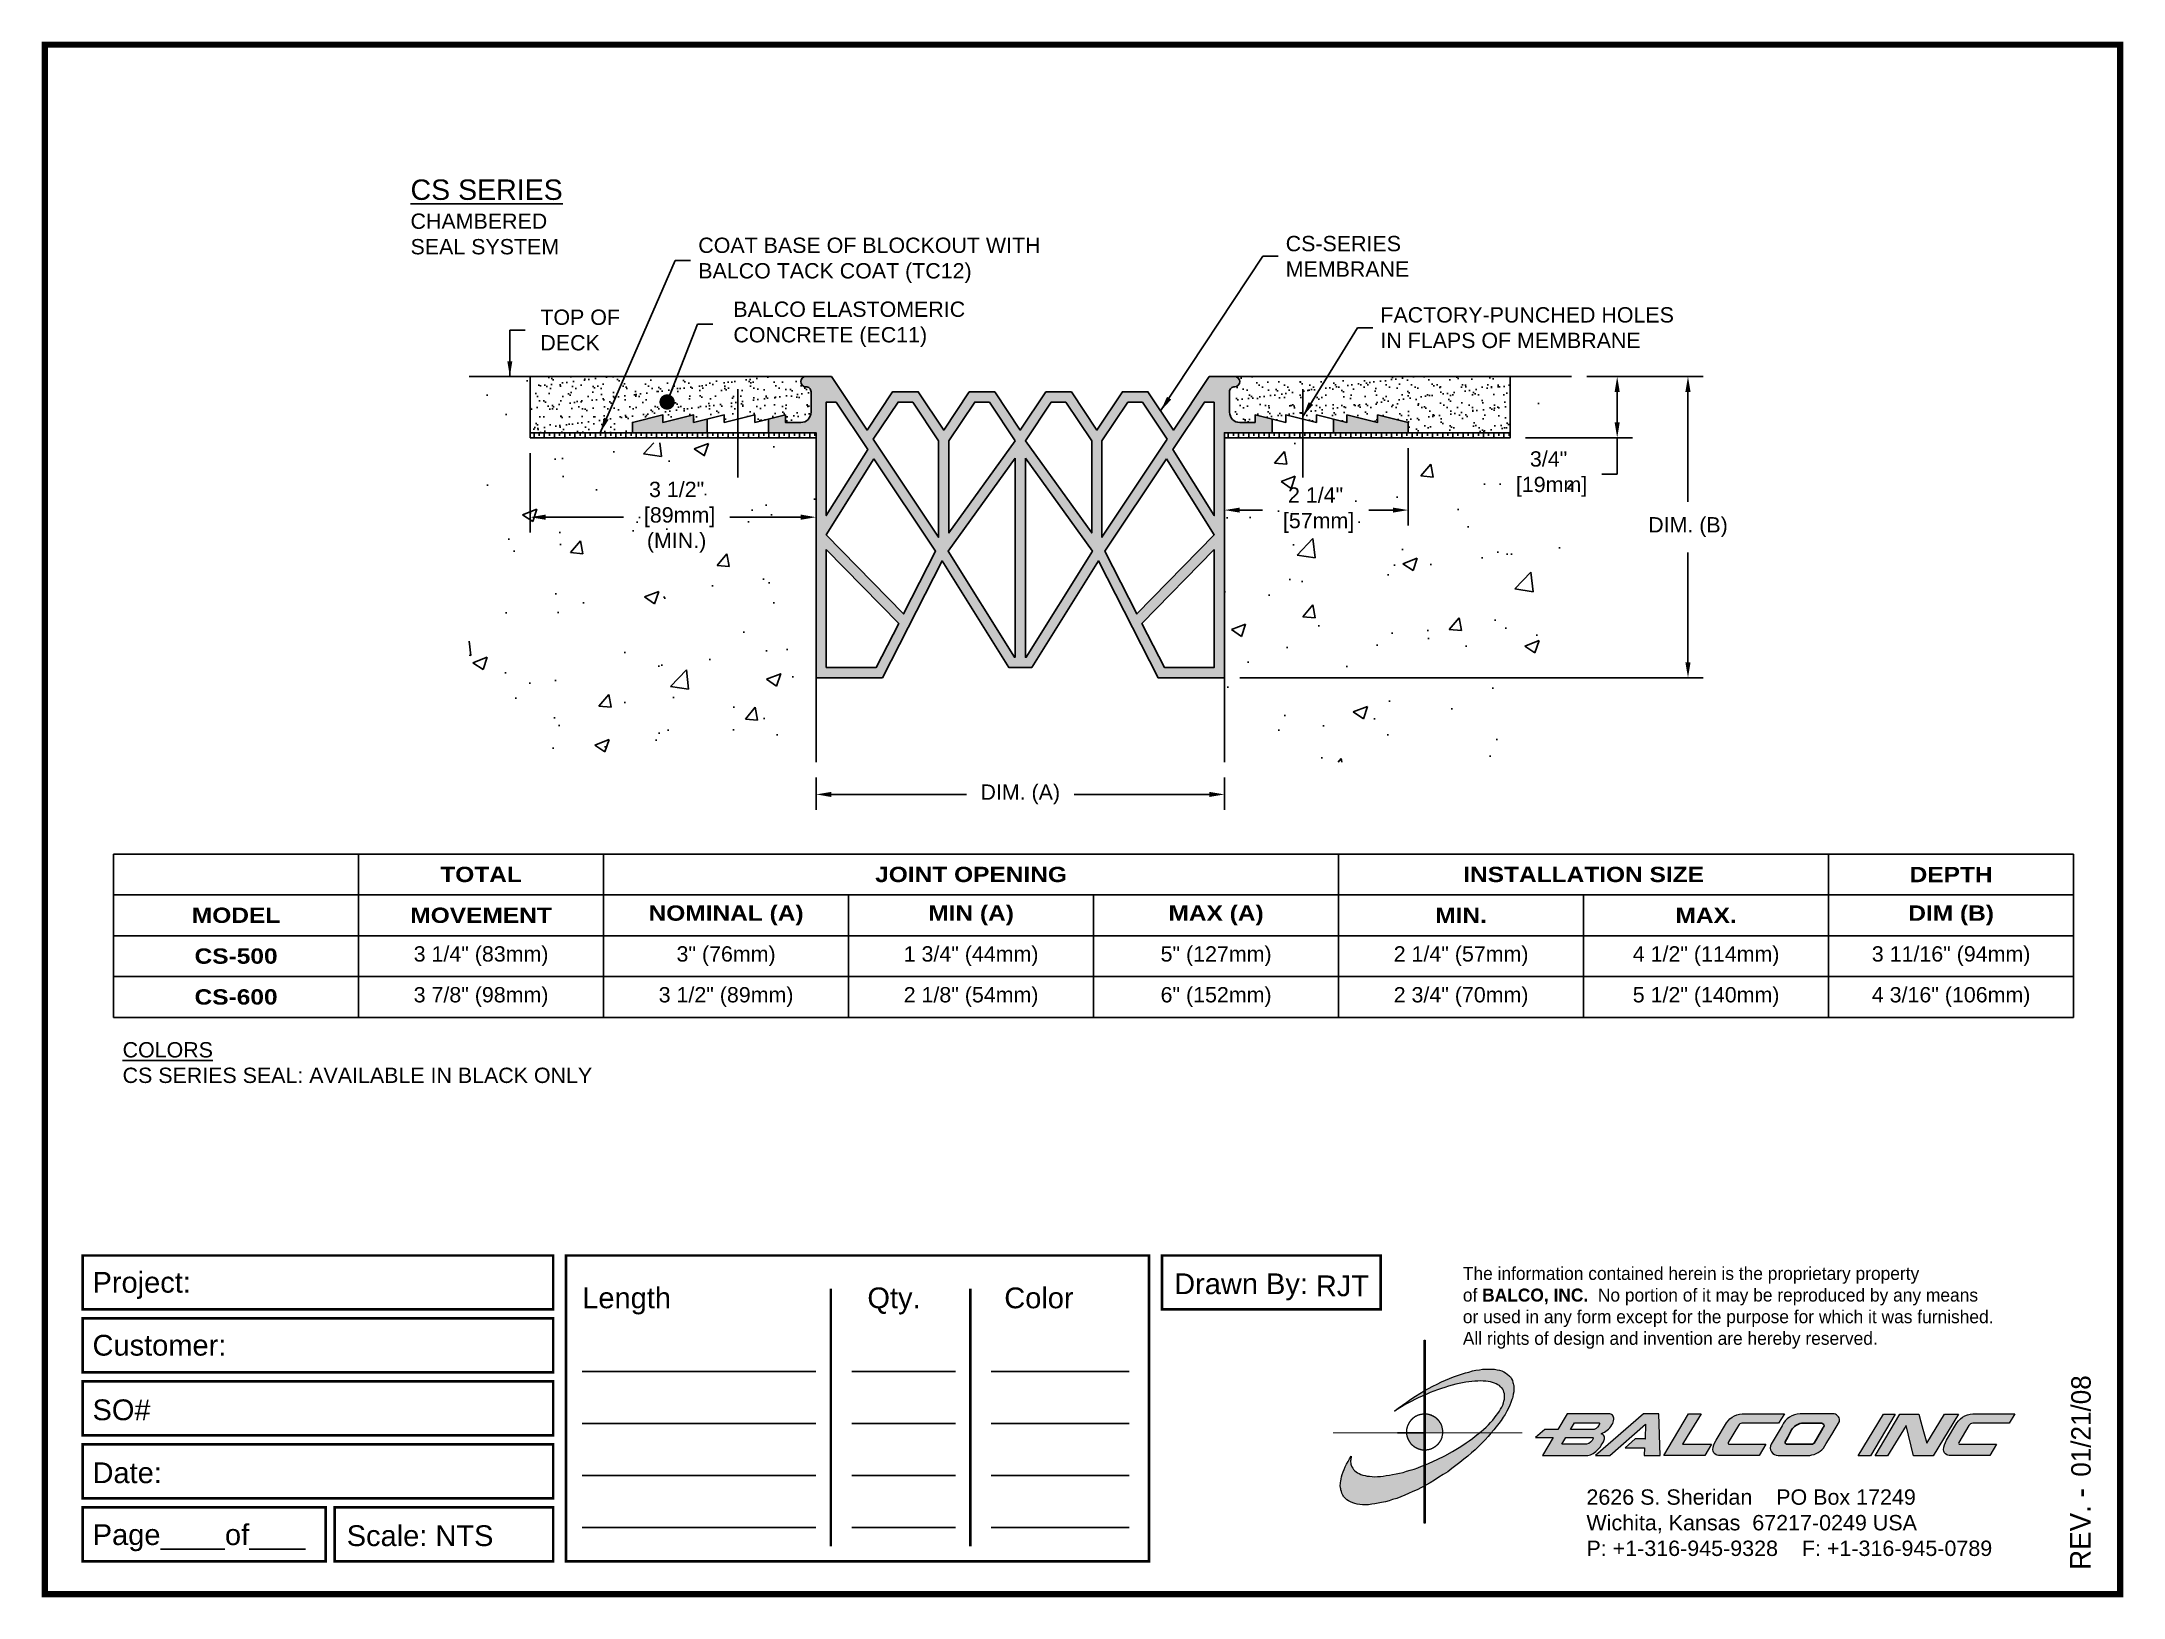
# Paper-space layout 'Layout1' of a CAD drawing. Header units: inches. Extents: x 0 to 10, y 0 to 7.5.
# The model-space entities are those that its viewports show. They can reach past a viewport. Long polylines and large blocks are cut down to what shows.
import ezdxf

# ---------------------------------------------------------------- set-up
doc = ezdxf.new("R2010")
doc.units = ezdxf.units.IN
doc.header["$MEASUREMENT"] = 0
doc.linetypes.add('CENTER', pattern=[2, 1.25, -0.25, 0.25, -0.25])
for name, color, linetype in [('ADHESIVE', 2, 'Continuous'), ('Border', 7, 'Continuous'), ('CONDITIONS', 1, 'Continuous'), ('DIMENSIONS', 3, 'Continuous'), ('Seal', 5, 'Continuous'), ('TABLE', 1, 'Continuous'), ('TEXT', 2, 'Continuous')]:
    doc.layers.add(name, color=color, linetype=linetype)
doc.styles.add('ARIAL', font='arial.ttf')
doc.styles.add('Arial Bold', font='')
doc.styles.add('Copyright', font='ERASDEMI.TTF')
doc.styles.get('Arial Bold').set_extended_font_data('Arial Black')
doc.dimstyles.new('Arial', dxfattribs={"dimtxt": 0.1875, "dimasz": 0.1875, "dimexe": 0.1875, "dimexo": 0.1875, "dimgap": 0.1875, "dimtad": 0, "dimtih": 1, "dimtoh": 1, "dimdec": 4, "dimzin": 3, "dimdsep": 46, "dimlunit": 4, "dimtxsty": 'ARIAL', "dimcen": 0.1875, "dimadec": 0, "dimazin": 0, "dimtfac": 1, "dimtdec": 4, "dimtofl": 0, "dimtmove": 0, "dimatfit": 3, "dimfxl": 0, "dimfrac": 2, "dimtolj": 1, "dimtzin": 0, "dimarcsym": 0})

psp = doc.layouts.get("Layout1")

# ---------------------------------------------------------------- texts
at = {"insert": (6.843, 1.591), "char_height": 0.0625, "width": 50.295, "attachment_point": 1, "style": 'Copyright'}
psp.add_mtext('The information contained herein is the proprietary property\\Pof {\\fEras Bold ITC|b0|i0|c0|p34;BALCO, INC.}  No portion of it may be reproduced by any means\\Por used in any form except for the purpose for which it was furnished.\\PAll rights of design and invention are hereby reserved.', dxfattribs=at)
at = {"layer": 'Border', "insert": (7.438, 0.52), "char_height": 0.074, "width": 2.3438, "attachment_point": 1, "style": 'ARIAL'}
psp.add_mtext('2626 S. Sheridan    PO Box 17249\\PWichita, Kansas  67217-0249 USA \\PP: +1-316-945-9328    F: +1-316-945-0789', dxfattribs=at)

msp = doc.modelspace()

# ---------------------------------------------------------------- texts
at = {"layer": 'TEXT', "attachment_point": 1, "style": 'ARIAL'}
for s, insert, char_height, width in [('{\\H1.25x;\\LCS SERIES\\P\\H0.75x;\\lCHAMBERED SEAL SYSTEM}', (-0.51291, 6.29444), 0.2, 2.2508646), ('{\\LCOLORS\\P}CS SERIES SEAL: AVAILABLE IN BLACK ONLY', (-4.03842, -4.26855), 0.1875, 6.1751107)]:
    msp.add_mtext(s, dxfattribs=dict(at, insert=insert, char_height=char_height, width=width))
at = {"layer": 'TEXT', "char_height": 0.1875, "attachment_point": 4, "style": 'ARIAL'}
for s, insert in [('COAT BASE OF BLOCKOUT WITH\\PBALCO TACK COAT (TC12)', (3.01046, 5.30422)), ('CS-SERIES \\PMEMBRANE', (10.2031, 5.35336)), ('TOP OF\\PDECK', (1.07667, 4.45043)), ('BALCO ELASTOMERIC \\PCONCRETE (EC11)', (3.44015, 4.52151)), ('FACTORY-PUNCHED HOLES\\PIN FLAPS OF MEMBRANE', (11.36245, 4.47923))]:
    msp.add_mtext(s, dxfattribs=dict(at, insert=insert))

# ---------------------------------------------------------------- blocks, each defined once
blk = doc.blocks.new('ACADlogo')
h = blk.add_hatch(color=256)
h.paths.add_polyline_path([(-3.346, 1.223), (-3.351, 1.223), (-3.351, 0.979), (-3.346, 0.982)])
h.paths.add_polyline_path([(-3.346, 0.961), (-3.351, 0.959), (-3.351, 0.868), (-3.346, 0.868)])
h.paths.add_polyline_path([(-3.346, 0.777), (-3.351, 0.777), (-3.351, 0.699), (-3.351, 0.695), (-3.35, 0.695), (-3.346, 0.695)])
h.paths.add_polyline_path([(-3.346, 0.864), (-3.346, 0.868), (-3.35, 0.868), (-3.351, 0.868), (-3.351, 0.777), (-3.346, 0.777), (-3.346, 0.778), (-3.348, 0.778)])
h.paths.add_polyline_path([(-3.346, 0.524), (-3.351, 0.521), (-3.351, 0.342), (-3.346, 0.342)])
h.paths.add_polyline_path([(-3.346, 0.695), (-3.351, 0.695), (-3.351, 0.621), (-3.346, 0.623)])
h.paths.add_polyline_path([(-3.346, 0.623), (-3.351, 0.621), (-3.351, 0.521), (-3.346, 0.524)])
h.paths.add_polyline_path([(-3.346, 0.982), (-3.351, 0.979), (-3.351, 0.959), (-3.346, 0.961)])
h = blk.add_hatch(color=175)
h.paths.add_polyline_path([(-3.518, 0.573), (-3.534, 0.571), (-3.548, 0.569), (-3.562, 0.567), (-3.576, 0.567), (-3.589, 0.566), (-3.602, 0.567), (-3.614, 0.568), (-3.625, 0.569), (-3.636, 0.572), (-3.646, 0.574), (-3.656, 0.577), (-3.664, 0.581), (-3.673, 0.585), (-3.679, 0.589), (-3.685, 0.595), (-3.688, 0.598), (-3.691, 0.6), (-3.695, 0.607), (-3.699, 0.614), (-3.703, 0.621), (-3.704, 0.626), (-3.705, 0.631), (-3.706, 0.637), (-3.706, 0.642), (-3.705, 0.648), (-3.705, 0.653), (-3.703, 0.659), (-3.702, 0.665), (-3.71, 0.652), (-3.717, 0.639), (-3.725, 0.626), (-3.731, 0.613), (-3.737, 0.601), (-3.741, 0.589), (-3.746, 0.577), (-3.749, 0.566), (-3.751, 0.555), (-3.753, 0.544), (-3.754, 0.538), (-3.754, 0.533), (-3.755, 0.523), (-3.754, 0.513), (-3.753, 0.508), (-3.752, 0.503), (-3.75, 0.494), (-3.748, 0.486), (-3.743, 0.477), (-3.74, 0.473), (-3.738, 0.469), (-3.734, 0.465), (-3.73, 0.461), (-3.723, 0.455), (-3.715, 0.449), (-3.706, 0.445), (-3.695, 0.44), (-3.685, 0.437), (-3.674, 0.434), (-3.661, 0.432), (-3.648, 0.431), (-3.634, 0.431), (-3.62, 0.431), (-3.604, 0.433), (-3.588, 0.435), (-3.572, 0.438), (-3.556, 0.441), (-3.538, 0.445), (-3.52, 0.449), (-3.503, 0.456), (-3.483, 0.461), (-3.464, 0.469), (-3.445, 0.477), (-3.426, 0.485), (-3.406, 0.494), (-3.385, 0.503), (-3.364, 0.514), (-3.351, 0.521), (-3.351, 0.621), (-3.364, 0.616), (-3.382, 0.609), (-3.4, 0.603), (-3.418, 0.598), (-3.436, 0.592), (-3.453, 0.587), (-3.47, 0.583), (-3.486, 0.579), (-3.503, 0.576)])
h.paths.add_polyline_path([(-3.215, 0.687), (-3.251, 0.667), (-3.289, 0.649), (-3.327, 0.631), (-3.345, 0.623), (-3.346, 0.623), (-3.346, 0.524), (-3.343, 0.525), (-3.323, 0.537), (-3.302, 0.549), (-3.28, 0.563), (-3.259, 0.577), (-3.238, 0.59), (-3.218, 0.605), (-3.198, 0.62), (-3.179, 0.635), (-3.16, 0.65), (-3.141, 0.665), (-3.123, 0.681), (-3.106, 0.696), (-3.089, 0.712), (-3.074, 0.727), (-3.058, 0.743), (-3.043, 0.759), (-3.03, 0.775), (-3.028, 0.777), (-3.085, 0.777), (-3.091, 0.772), (-3.105, 0.761), (-3.118, 0.75), (-3.134, 0.739), (-3.149, 0.729), (-3.165, 0.718), (-3.182, 0.707), (-3.198, 0.697)])
h.paths.add_polyline_path([(-2.921, 1.009), (-2.922, 1.015), (-2.924, 1.02), (-2.926, 1.029), (-2.931, 1.038), (-2.934, 1.043), (-2.936, 1.047), (-2.94, 1.05), (-2.943, 1.054), (-2.951, 1.06), (-2.959, 1.066), (-2.968, 1.071), (-2.978, 1.075), (-2.989, 1.079), (-3, 1.081), (-3.013, 1.083), (-3.026, 1.084), (-3.04, 1.084), (-3.054, 1.084), (-3.07, 1.083), (-3.085, 1.081), (-3.102, 1.079), (-3.118, 1.075), (-3.136, 1.07), (-3.153, 1.066), (-3.171, 1.06), (-3.191, 1.054), (-3.21, 1.047), (-3.229, 1.039), (-3.248, 1.031), (-3.268, 1.022), (-3.289, 1.012), (-3.31, 1.002), (-3.33, 0.991), (-3.346, 0.982), (-3.346, 0.961), (-3.342, 0.962), (-3.323, 0.971), (-3.305, 0.978), (-3.287, 0.984), (-3.268, 0.991), (-3.251, 0.996), (-3.234, 1.002), (-3.216, 1.007), (-3.199, 1.011), (-3.182, 1.015), (-3.167, 1.018), (-3.15, 1.021), (-3.136, 1.023), (-3.121, 1.025), (-3.107, 1.026), (-3.093, 1.026), (-3.079, 1.027), (-3.067, 1.026), (-3.054, 1.026), (-3.043, 1.025), (-3.032, 1.022), (-3.022, 1.02), (-3.013, 1.016), (-3.004, 1.013), (-2.997, 1.009), (-2.989, 1.005), (-2.983, 0.999), (-2.98, 0.996), (-2.978, 0.994), (-2.973, 0.987), (-2.969, 0.981), (-2.967, 0.973), (-2.965, 0.965), (-2.964, 0.957), (-2.964, 0.949), (-2.964, 0.944), (-2.965, 0.94), (-2.967, 0.93), (-2.969, 0.921), (-2.973, 0.911), (-2.978, 0.901), (-2.983, 0.891), (-2.989, 0.881), (-2.996, 0.871), (-3.004, 0.86), (-3.012, 0.849), (-3.021, 0.838), (-3.032, 0.827), (-3.042, 0.816), (-3.053, 0.805), (-3.065, 0.794), (-3.077, 0.783), (-3.085, 0.777), (-3.028, 0.777), (-3.016, 0.791), (-3.004, 0.806), (-2.992, 0.822), (-2.981, 0.837), (-2.971, 0.852), (-2.962, 0.866), (-2.954, 0.882), (-2.946, 0.896), (-2.939, 0.91), (-2.934, 0.924), (-2.929, 0.938), (-2.926, 0.944), (-2.925, 0.951), (-2.922, 0.963), (-2.92, 0.975), (-2.92, 0.982), (-2.919, 0.987), (-2.92, 0.999), (-2.92, 1.005)])
h.paths.add_polyline_path([(-3.372, 0.966), (-3.393, 0.953), (-3.415, 0.94), (-3.435, 0.925), (-3.455, 0.911), (-3.475, 0.897), (-3.494, 0.882), (-3.468, 0.898), (-3.439, 0.915), (-3.41, 0.93), (-3.396, 0.938), (-3.38, 0.945), (-3.351, 0.959), (-3.351, 0.979)])
h = blk.add_hatch(color=256)
h.paths.add_polyline_path([(-3.268, 0.814), (-3.27, 0.819), (-3.273, 0.824), (-3.276, 0.828), (-3.279, 0.833), (-3.282, 0.837), (-3.286, 0.841), (-3.29, 0.845), (-3.294, 0.849), (-3.298, 0.852), (-3.303, 0.855), (-3.308, 0.858), (-3.313, 0.86), (-3.318, 0.863), (-3.323, 0.864), (-3.328, 0.866), (-3.334, 0.867), (-3.339, 0.868), (-3.345, 0.868), (-3.346, 0.868), (-3.346, 0.777), (-3.335, 0.777), (-3.262, 0.777), (-3.262, 0.781), (-3.262, 0.787), (-3.263, 0.792), (-3.264, 0.798), (-3.265, 0.803), (-3.266, 0.808)])
h.paths.add_polyline_path([(-3.351, 0.777), (-3.436, 0.777), (-3.435, 0.773), (-3.435, 0.768), (-3.434, 0.762), (-3.432, 0.757), (-3.431, 0.752), (-3.428, 0.747), (-3.426, 0.742), (-3.423, 0.737), (-3.42, 0.732), (-3.417, 0.728), (-3.414, 0.723), (-3.41, 0.719), (-3.406, 0.716), (-3.401, 0.712), (-3.397, 0.709), (-3.392, 0.706), (-3.387, 0.704), (-3.382, 0.701), (-3.377, 0.699), (-3.372, 0.698), (-3.367, 0.696), (-3.361, 0.695), (-3.356, 0.695), (-3.351, 0.695)])
h.paths.add_polyline_path([(-3.346, 0.868), (-3.35, 0.868), (-3.351, 0.868), (-3.351, 0.777), (-3.346, 0.777)])
h = blk.add_hatch(color=256)
h.paths.add_polyline_path([(-2.438, 0.844, 0.412988), (-2.461, 0.869), (-2.663, 0.869), (-2.707, 0.794), (-2.771, 0.794), (-2.815, 0.755), (-2.73, 0.755), (-2.781, 0.668), (-2.563, 0.668, 0.107996), (-2.538, 0.677, 0.108939), (-2.494, 0.724, 0.080345), (-2.483, 0.745, 0.419497), (-2.499, 0.773, 0.149928), (-2.447, 0.815, 0.134283)])
h.paths.add_polyline_path([(-2.507, 0.821, -0.209012), (-2.532, 0.794), (-2.538, 0.794), (-2.646, 0.794), (-2.627, 0.825), (-2.51, 0.825, -0.56619)], flags=16)
h.paths.add_polyline_path([(-2.538, 0.75, -0.241309), (-2.569, 0.722), (-2.688, 0.722), (-2.669, 0.755), (-2.541, 0.755, -0.56619)], flags=16)
for points in [[(-2.285, 0.819), (-2.287, 0.748), (-2.335, 0.748), (-2.383, 0.705), (-2.29, 0.705), (-2.292, 0.668), (-2.215, 0.668), (-2.221, 0.869), (-2.295, 0.869), (-2.527, 0.668), (-2.458, 0.668)], [(-2.018, 0.869), (-2.079, 0.869), (-2.198, 0.668), (-2, 0.668), (-1.968, 0.722), (-2.107, 0.722), (-2.085, 0.759), (-2.064, 0.794)], [(-1.617, 0.869), (-1.807, 0.869, 0.270182), (-1.896, 0.825), (-1.946, 0.742, 0.109019), (-1.961, 0.695, 0.340665), (-1.945, 0.672, 0.129907), (-1.923, 0.668), (-1.738, 0.668), (-1.706, 0.722), (-1.878, 0.722), (-1.882, 0.722, -0.601242), (-1.887, 0.731), (-1.838, 0.813, -0.253048), (-1.821, 0.823), (-1.645, 0.823)], [(-1.083, 0.867), (-1.14, 0.867), (-1.261, 0.667), (-1.26, 0.667), (-1.202, 0.667)], [(-0.96, 0.83), (-0.969, 0.867), (-1.061, 0.867), (-1.179, 0.667), (-1.12, 0.667), (-1.031, 0.812), (-0.995, 0.667), (-0.9, 0.667), (-0.778, 0.867), (-0.846, 0.867), (-0.931, 0.727), (-0.951, 0.795)], [(-0.507, 0.869), (-0.697, 0.869, 0.270182), (-0.786, 0.825), (-0.836, 0.742, 0.109019), (-0.85, 0.695, 0.340665), (-0.835, 0.672, 0.129907), (-0.812, 0.668), (-0.628, 0.668), (-0.595, 0.722), (-0.768, 0.722), (-0.772, 0.722, -0.601242), (-0.777, 0.731), (-0.728, 0.813, -0.253048), (-0.71, 0.823), (-0.534, 0.823)], [(-3.346, 0.623), (-3.351, 0.621), (-3.351, 0.521), (-3.346, 0.524)]]:
    blk.add_hatch(color=256).paths.add_polyline_path(points)
h = blk.add_hatch(color=256)
h.paths.add_polyline_path([(-1.377, 0.868), (-1.383, 0.868), (-1.383, 0.868), (-1.44, 0.868), (-1.492, 0.868), (-1.541, 0.868, 0.297712), (-1.628, 0.811), (-1.68, 0.723, 0.585116), (-1.646, 0.668), (-1.506, 0.668, 0.210586), (-1.429, 0.703), (-1.415, 0.726), (-1.389, 0.769), (-1.352, 0.831, 0.4352)])
h.paths.add_polyline_path([(-1.437, 0.823, -0.603783), (-1.428, 0.805), (-1.431, 0.801), (-1.434, 0.796), (-1.438, 0.789), (-1.474, 0.728, -0.229001), (-1.489, 0.722), (-1.494, 0.722), (-1.501, 0.722), (-1.597, 0.722), (-1.604, 0.722, -0.492401), (-1.613, 0.734), (-1.601, 0.757), (-1.591, 0.775), (-1.582, 0.791, -0.238368), (-1.535, 0.823)], flags=16)
for q in [(-3.48, 0.777), (-3.351, 0.642)]:
    blk.add_line((-3.351, 0.777), q)
at = {"color": 7, "lineweight": 0}
for points in [[(-3.351, 1.223), (-3.346, 1.223), (-3.346, 0.342), (-3.351, 0.342), (-3.351, 1.223)], [(-2.292, 0.668), (-2.215, 0.668), (-2.221, 0.869), (-2.295, 0.869), (-2.527, 0.668), (-2.458, 0.668), (-2.285, 0.819), (-2.287, 0.748), (-2.286, 0.748), (-2.335, 0.748), (-2.383, 0.705), (-2.29, 0.705), (-2.292, 0.668), (-2.292, 0.668)], [(-2.198, 0.668), (-2.079, 0.869), (-2.018, 0.869), (-2.064, 0.794), (-2.085, 0.759), (-2.107, 0.722), (-1.968, 0.722), (-2, 0.668), (-2.198, 0.668), (-2.198, 0.668)], [(-1.383, 0.868), (-1.383, 0.868)], [(-1.261, 0.667), (-1.14, 0.867), (-1.083, 0.867), (-1.202, 0.667), (-1.26, 0.667), (-1.261, 0.667), (-1.261, 0.667)], [(-0.9, 0.667), (-0.995, 0.667), (-1.031, 0.812), (-1.12, 0.667), (-1.179, 0.667), (-1.061, 0.867), (-0.969, 0.867), (-0.96, 0.83), (-0.951, 0.795), (-0.931, 0.727), (-0.846, 0.867), (-0.778, 0.867), (-0.9, 0.667), (-0.9, 0.667)]]:
    blk.add_lwpolyline(points, dxfattribs=at)
at = {"color": 175, "lineweight": 0}
blk.add_lwpolyline([(-2.926, 1.029), (-2.924, 1.02), (-2.922, 1.015), (-2.921, 1.009), (-2.92, 1.005), (-2.92, 0.999), (-2.919, 0.987), (-2.92, 0.982), (-2.92, 0.975), (-2.922, 0.963), (-2.925, 0.951), (-2.926, 0.944), (-2.929, 0.938), (-2.934, 0.924), (-2.939, 0.91), (-2.946, 0.896), (-2.954, 0.882), (-2.962, 0.866), (-2.971, 0.852), (-2.981, 0.837), (-2.992, 0.822), (-3.004, 0.806), (-3.016, 0.791), (-3.03, 0.775), (-3.043, 0.759), (-3.058, 0.743), (-3.074, 0.727), (-3.089, 0.712), (-3.106, 0.696), (-3.123, 0.681), (-3.141, 0.665), (-3.16, 0.65), (-3.179, 0.635), (-3.198, 0.62), (-3.218, 0.605), (-3.238, 0.59), (-3.259, 0.577), (-3.28, 0.563), (-3.302, 0.549), (-3.323, 0.537), (-3.343, 0.525), (-3.364, 0.514), (-3.385, 0.503), (-3.406, 0.494), (-3.426, 0.485), (-3.445, 0.477), (-3.464, 0.469), (-3.483, 0.461), (-3.503, 0.456), (-3.52, 0.449), (-3.538, 0.445), (-3.556, 0.441), (-3.572, 0.438), (-3.588, 0.435), (-3.604, 0.433), (-3.62, 0.431), (-3.634, 0.431), (-3.648, 0.431), (-3.661, 0.432), (-3.674, 0.434), (-3.685, 0.437), (-3.695, 0.44), (-3.706, 0.445), (-3.715, 0.449), (-3.723, 0.455), (-3.73, 0.461), (-3.734, 0.465), (-3.738, 0.469), (-3.74, 0.473), (-3.743, 0.477), (-3.748, 0.486), (-3.75, 0.494), (-3.752, 0.503), (-3.753, 0.508), (-3.754, 0.513), (-3.755, 0.523), (-3.754, 0.533), (-3.754, 0.538), (-3.753, 0.544), (-3.751, 0.555), (-3.749, 0.566), (-3.746, 0.577), (-3.741, 0.589), (-3.737, 0.601), (-3.731, 0.613), (-3.725, 0.626), (-3.717, 0.639), (-3.71, 0.652), (-3.702, 0.665), (-3.703, 0.659), (-3.705, 0.653), (-3.705, 0.648), (-3.706, 0.642), (-3.706, 0.637), (-3.705, 0.631), (-3.704, 0.626), (-3.703, 0.621), (-3.699, 0.614), (-3.695, 0.607), (-3.691, 0.6), (-3.688, 0.598), (-3.685, 0.595), (-3.679, 0.589), (-3.673, 0.585), (-3.664, 0.581), (-3.656, 0.577), (-3.646, 0.574), (-3.636, 0.572), (-3.625, 0.569), (-3.614, 0.568), (-3.602, 0.567), (-3.589, 0.566), (-3.576, 0.567), (-3.562, 0.567), (-3.548, 0.569), (-3.534, 0.571), (-3.518, 0.573), (-3.503, 0.576), (-3.486, 0.579), (-3.47, 0.583), (-3.453, 0.587), (-3.436, 0.592), (-3.418, 0.598), (-3.4, 0.603), (-3.382, 0.609), (-3.364, 0.616), (-3.345, 0.623), (-3.327, 0.631), (-3.289, 0.649), (-3.251, 0.667), (-3.215, 0.687), (-3.198, 0.697), (-3.182, 0.707), (-3.165, 0.718), (-3.149, 0.729), (-3.134, 0.739), (-3.118, 0.75), (-3.105, 0.761), (-3.091, 0.772), (-3.077, 0.783), (-3.065, 0.794), (-3.053, 0.805), (-3.042, 0.816), (-3.032, 0.827), (-3.021, 0.838), (-3.012, 0.849), (-3.004, 0.86), (-2.996, 0.871), (-2.989, 0.881), (-2.983, 0.891), (-2.978, 0.901), (-2.973, 0.911), (-2.969, 0.921), (-2.967, 0.93), (-2.965, 0.94), (-2.964, 0.944), (-2.964, 0.949), (-2.964, 0.957), (-2.965, 0.965), (-2.967, 0.973), (-2.969, 0.981), (-2.973, 0.987), (-2.978, 0.994), (-2.98, 0.996), (-2.983, 0.999), (-2.989, 1.005), (-2.997, 1.009), (-3.004, 1.013), (-3.013, 1.016), (-3.022, 1.02), (-3.032, 1.022), (-3.043, 1.025), (-3.054, 1.026), (-3.067, 1.026), (-3.079, 1.027), (-3.093, 1.026), (-3.107, 1.026), (-3.121, 1.025), (-3.136, 1.023), (-3.15, 1.021), (-3.167, 1.018), (-3.182, 1.015), (-3.199, 1.011), (-3.216, 1.007), (-3.234, 1.002), (-3.251, 0.996), (-3.268, 0.991), (-3.287, 0.984), (-3.305, 0.978), (-3.323, 0.971), (-3.342, 0.962), (-3.38, 0.945), (-3.396, 0.938), (-3.41, 0.93), (-3.439, 0.915), (-3.468, 0.898), (-3.494, 0.882), (-3.475, 0.897), (-3.455, 0.911), (-3.435, 0.925), (-3.415, 0.94), (-3.393, 0.953), (-3.372, 0.966), (-3.351, 0.979), (-3.33, 0.991), (-3.31, 1.002), (-3.289, 1.012), (-3.268, 1.022), (-3.248, 1.031), (-3.229, 1.039), (-3.21, 1.047), (-3.191, 1.054), (-3.171, 1.06), (-3.153, 1.066), (-3.136, 1.07), (-3.118, 1.075), (-3.102, 1.079), (-3.085, 1.081), (-3.07, 1.083), (-3.054, 1.084), (-3.04, 1.084), (-3.026, 1.084), (-3.013, 1.083), (-3, 1.081), (-2.989, 1.079), (-2.978, 1.075), (-2.968, 1.071), (-2.959, 1.066), (-2.951, 1.06), (-2.943, 1.054), (-2.94, 1.05), (-2.936, 1.047), (-2.934, 1.043), (-2.931, 1.038), (-2.926, 1.029), (-2.926, 1.029)], dxfattribs=at)
at = {"color": 7, "lineweight": 0, "const_width": 0.0064}
blk.add_lwpolyline([(-3.262, 0.781), (-3.262, 0.787), (-3.263, 0.792), (-3.264, 0.798), (-3.265, 0.803), (-3.266, 0.808), (-3.268, 0.814), (-3.27, 0.819), (-3.273, 0.824), (-3.276, 0.828), (-3.279, 0.833), (-3.282, 0.837), (-3.286, 0.841), (-3.29, 0.845), (-3.294, 0.849), (-3.298, 0.852), (-3.303, 0.855), (-3.308, 0.858), (-3.313, 0.86), (-3.318, 0.863), (-3.323, 0.864), (-3.328, 0.866), (-3.334, 0.867), (-3.339, 0.868), (-3.345, 0.868), (-3.35, 0.868), (-3.356, 0.868), (-3.361, 0.867), (-3.367, 0.866), (-3.372, 0.865), (-3.377, 0.863), (-3.382, 0.862), (-3.387, 0.859), (-3.392, 0.857), (-3.397, 0.854), (-3.401, 0.851), (-3.406, 0.847), (-3.41, 0.843), (-3.414, 0.839), (-3.417, 0.835), (-3.42, 0.831), (-3.423, 0.826), (-3.426, 0.821), (-3.428, 0.816), (-3.431, 0.811), (-3.432, 0.806), (-3.434, 0.801), (-3.435, 0.795), (-3.435, 0.79), (-3.436, 0.784), (-3.436, 0.779), (-3.435, 0.773), (-3.435, 0.768), (-3.434, 0.762), (-3.432, 0.757), (-3.431, 0.752), (-3.428, 0.747), (-3.426, 0.742), (-3.423, 0.737), (-3.42, 0.732), (-3.417, 0.728), (-3.414, 0.723), (-3.41, 0.719), (-3.406, 0.716), (-3.401, 0.712), (-3.397, 0.709), (-3.392, 0.706), (-3.387, 0.704), (-3.382, 0.701), (-3.377, 0.699), (-3.372, 0.698), (-3.367, 0.696), (-3.361, 0.695), (-3.356, 0.695), (-3.35, 0.695), (-3.345, 0.695), (-3.339, 0.695), (-3.334, 0.696), (-3.328, 0.697), (-3.323, 0.698), (-3.318, 0.7), (-3.313, 0.702), (-3.308, 0.705), (-3.303, 0.708), (-3.298, 0.711), (-3.294, 0.714), (-3.29, 0.718), (-3.286, 0.721), (-3.282, 0.726), (-3.279, 0.73), (-3.276, 0.734), (-3.273, 0.739), (-3.27, 0.744), (-3.268, 0.749), (-3.266, 0.754), (-3.265, 0.76), (-3.264, 0.765), (-3.263, 0.77), (-3.262, 0.776), (-3.262, 0.781)], dxfattribs=at)
at = {"color": 7, "lineweight": 0}
for points in [[(-2.447, 0.815, 0.130368), (-2.438, 0.843, 0.448367), (-2.463, 0.869), (-2.663, 0.869), (-2.707, 0.794), (-2.771, 0.794), (-2.815, 0.755), (-2.73, 0.755), (-2.781, 0.668), (-2.563, 0.668, 0.107996), (-2.538, 0.677, 0.108939), (-2.494, 0.724, 0.077395), (-2.484, 0.744, 0.430878), (-2.499, 0.773, 0.149928)], [(-2.507, 0.821, -0.209012), (-2.532, 0.794), (-2.538, 0.794), (-2.646, 0.794), (-2.627, 0.825), (-2.512, 0.825), (-2.509, 0.825, -0.531288)], [(-1.838, 0.813), (-1.887, 0.731, 0.587385), (-1.882, 0.722), (-1.878, 0.722), (-1.706, 0.722), (-1.738, 0.668), (-1.923, 0.668, -0.129907), (-1.945, 0.672, -0.349839), (-1.961, 0.696, -0.107341), (-1.946, 0.742), (-1.896, 0.825, -0.270182), (-1.807, 0.869), (-1.617, 0.869), (-1.645, 0.823), (-1.821, 0.823, 0.252436)], [(-1.68, 0.723, 0.585116), (-1.646, 0.668), (-1.506, 0.668, 0.210586), (-1.429, 0.703), (-1.415, 0.726), (-1.389, 0.769), (-1.352, 0.831, 0.4352), (-1.377, 0.868), (-1.383, 0.868), (-1.383, 0.868), (-1.44, 0.868), (-1.492, 0.868), (-1.541, 0.868, 0.297712), (-1.628, 0.811)], [(-0.728, 0.813), (-0.777, 0.731, 0.587385), (-0.772, 0.722), (-0.768, 0.722), (-0.595, 0.722), (-0.628, 0.668), (-0.812, 0.668, -0.129907), (-0.835, 0.672, -0.349839), (-0.85, 0.696, -0.107341), (-0.836, 0.742), (-0.786, 0.825, -0.270182), (-0.697, 0.869), (-0.507, 0.869), (-0.534, 0.823), (-0.71, 0.823, 0.252436)], [(-2.569, 0.722), (-2.688, 0.722), (-2.669, 0.755), (-2.543, 0.755), (-2.54, 0.755, -0.531288), (-2.538, 0.75, -0.241309)]]:
    blk.add_lwpolyline(points, format="xyb", close=True, dxfattribs=at)
blk.add_lwpolyline([(-1.437, 0.823), (-1.535, 0.823, 0.238368), (-1.582, 0.791), (-1.591, 0.775), (-1.601, 0.757), (-1.613, 0.734, 0.490298), (-1.604, 0.722), (-1.597, 0.722), (-1.501, 0.722), (-1.494, 0.722), (-1.489, 0.722, 0.229001), (-1.474, 0.728), (-1.438, 0.789), (-1.434, 0.796), (-1.431, 0.801), (-1.428, 0.805, 0.603783)], format="xyb", close=True)
blk.add_lwpolyline([(-2.879, 0.777, 0.00455, 0.00455, 0), (-3.791, 0.777, 0.00183, 0.00183, 0), (-3.791, 0.777, 0.00183, 0.00183, 0)], format="xyseb", dxfattribs=at)
blk = doc.blocks.new('Quantity Data')
at = {"layer": 'Border', "color": 253}
for p, q in [((2.755, 1.254), (3.881, 1.254)), ((4.054, 1.254), (4.553, 1.254)), ((4.725, 1.254), (5.389, 1.254)), ((2.755, 1.004), (3.881, 1.004)), ((4.054, 1.004), (4.553, 1.004)), ((4.725, 1.004), (5.389, 1.004)), ((2.755, 0.754), (3.881, 0.754)), ((4.054, 0.754), (4.553, 0.754)), ((4.725, 0.754), (5.389, 0.754)), ((2.755, 0.504), (3.881, 0.504)), ((4.054, 0.504), (4.553, 0.504)), ((4.725, 0.504), (5.389, 0.504))]:
    blk.add_line(p, q, dxfattribs=at)
at = {"layer": 'Border', "const_width": 0.0125}
blk.add_lwpolyline([(5.485, 0.341), (2.678, 0.341), (2.678, 1.813), (5.485, 1.813)], close=True, dxfattribs=at)
for points in [[(3.953, 1.653), (3.953, 0.412)], [(4.625, 1.653), (4.625, 0.412)]]:
    blk.add_lwpolyline(points, dxfattribs=at)
at = {"layer": 'Border', "style": 'ARIAL'}
for s, p in [('Length', (2.756, 1.559)), ('Qty.', (4.129, 1.559)), ('Color', (4.788, 1.559))]:
    blk.add_text(s, height=0.1, dxfattribs=at).set_placement(p)
blk = doc.blocks.new('Drawn By')
at = {"layer": 'Border', "const_width": 0.0125}
blk.add_lwpolyline([(5.38, 1.813), (6.432, 1.813), (6.432, 1.554), (5.38, 1.554)], close=True, dxfattribs=at)
at = {"layer": 'Border', "style": 'ARIAL'}
blk.add_text('Drawn By: ', height=0.1, dxfattribs=at).set_placement((5.438, 1.627))
blk.add_attdef('XXX', (6.12, 1.617), '', height=0.1, dxfattribs=at)
blk = doc.blocks.new('Project Info')
at = {"layer": 'Border', "const_width": 0.0125}
for points in [[(0.182, 1.813), (2.448, 1.813), (2.448, 1.554), (0.182, 1.554)], [(0.182, 1.51), (2.448, 1.51), (2.448, 1.251), (0.182, 1.251)], [(0.182, 1.207), (2.448, 1.207), (2.448, 0.947), (0.182, 0.947)], [(0.182, 0.904), (2.448, 0.904), (2.448, 0.644), (0.182, 0.644)], [(0.182, 0.6), (1.352, 0.6), (1.352, 0.341), (0.182, 0.341)], [(1.396, 0.6), (2.448, 0.6), (2.448, 0.341), (1.396, 0.341)]]:
    blk.add_lwpolyline(points, close=True, dxfattribs=at)
at = {"layer": 'Border', "style": 'ARIAL'}
for s, p in [('Project:', (0.23, 1.634)), ('Customer:', (0.23, 1.331)), ('SO#', (0.23, 1.02)), ('Date:', (0.23, 0.717)), ('Page%%u        %%uof%%u       ', (0.231, 0.419)), ('Scale: NTS', (1.454, 0.414))]:
    blk.add_text(s, height=0.1, dxfattribs=at).set_placement(p)
blk = doc.blocks.new('REV')
at = {"style": 'Copyright'}
blk.add_text('REV. -', height=0.1, rotation=90, dxfattribs=at).set_placement((-0.142, 0.117))
at = {"style": 'Copyright', "flags": 4}
blk.add_attdef('REVISIONDATE', (-0.142, 0.566), '', height=0.0938, rotation=90, dxfattribs=at)
blk = doc.blocks.new('*D7')
at = {"layer": 'DEFPOINTS', "color": 0, "ltscale": 0.25}
for p in [(4.453, -0.84), (9.453, -0.84), (9.453, -1.235)]:
    blk.add_point(p, dxfattribs=at)
at = {"layer": 'DIMENSIONS', "color": 0, "lineweight": -2, "ltscale": 0.25}
for p, q in [((4.453, -1.027), (4.453, -1.423)), ((4.641, -1.235), (6.293, -1.235)), ((9.266, -1.235), (7.613, -1.235)), ((9.453, -1.027), (9.453, -1.423))]:
    blk.add_line(p, q, dxfattribs=at)
at = {"layer": 'DIMENSIONS', "color": 0, "ltscale": 0.25}
for points in [[(4.641, -1.204), (4.641, -1.267), (4.453, -1.235)], [(9.266, -1.204), (9.266, -1.267), (9.453, -1.235)]]:
    blk.add_solid(points, dxfattribs=at)
at = {"layer": 'DIMENSIONS', "color": 0, "ltscale": 0.25, "insert": (6.953, -1.235), "char_height": 0.1875, "attachment_point": 5, "style": 'ARIAL'}
blk.add_mtext('\\A1;DIM. (A)', dxfattribs=at)
blk = doc.blocks.new('*D8')
at = {"layer": 'DEFPOINTS', "color": 0}
for p in [(0.953, 3.131), (4.453, 3.131), (4.453, 2.159)]:
    blk.add_point(p, dxfattribs=at)
at = {"layer": 'DIMENSIONS', "color": 0, "lineweight": -2}
for p, q in [((0.953, 2.944), (0.953, 1.972)), ((4.453, 2.944), (4.453, 1.972)), ((1.141, 2.159), (2.093, 2.159)), ((4.266, 2.159), (3.397, 2.159))]:
    blk.add_line(p, q, dxfattribs=at)
at = {"layer": 'DIMENSIONS', "color": 0}
for points in [[(1.141, 2.191), (1.141, 2.128), (0.953, 2.159)], [(4.266, 2.191), (4.266, 2.128), (4.453, 2.159)]]:
    blk.add_solid(points, dxfattribs=at)
at = {"layer": 'DIMENSIONS', "color": 0, "insert": (2.745, 2.159), "char_height": 0.1875, "attachment_point": 5, "style": 'ARIAL'}
blk.add_mtext('\\A1;3 1/2"\\P [89mm]\\P(MIN.)', dxfattribs=at)
blk = doc.blocks.new('*D9')
at = {"layer": 'DEFPOINTS', "color": 0}
for p in [(9.453, 3.194), (11.703, 3.194), (11.703, 2.246)]:
    blk.add_point(p, dxfattribs=at)
at = {"layer": 'DIMENSIONS', "color": 0, "lineweight": -2}
for p, q in [((9.453, 3.006), (9.453, 2.059)), ((11.703, 3.006), (11.703, 2.059)), ((9.641, 2.246), (9.917, 2.246)), ((11.516, 2.246), (11.221, 2.246))]:
    blk.add_line(p, q, dxfattribs=at)
at = {"layer": 'DIMENSIONS', "color": 0}
for points in [[(9.641, 2.277), (9.641, 2.215), (9.453, 2.246)], [(11.516, 2.277), (11.516, 2.215), (11.703, 2.246)]]:
    blk.add_solid(points, dxfattribs=at)
at = {"layer": 'DIMENSIONS', "color": 0, "insert": (10.569, 2.246), "char_height": 0.1875, "attachment_point": 5, "style": 'ARIAL'}
blk.add_mtext('\\A1;2 1/4"\\P [57mm]', dxfattribs=at)
blk = doc.blocks.new('*D10')
at = {"layer": 'DEFPOINTS', "color": 0}
for p in [(14.253, 3.882), (14.262, 3.882), (12.953, 3.131)]:
    blk.add_point(p, dxfattribs=at)
at = {"layer": 'DIMENSIONS', "color": 0, "lineweight": -2}
for p, q in [((14.44, 3.882), (14.449, 3.882)), ((14.262, 3.694), (14.262, 3.319)), ((13.141, 3.131), (14.449, 3.131)), ((14.262, 3.131), (14.262, 2.688)), ((14.262, 2.688), (14.074, 2.688))]:
    blk.add_line(p, q, dxfattribs=at)
at = {"layer": 'DIMENSIONS', "color": 0}
for points in [[(14.231, 3.694), (14.293, 3.694), (14.262, 3.882)], [(14.231, 3.319), (14.293, 3.319), (14.262, 3.131)]]:
    blk.add_solid(points, dxfattribs=at)
at = {"layer": 'DIMENSIONS', "color": 0, "insert": (13.422, 2.688), "char_height": 0.1875, "attachment_point": 5, "style": 'ARIAL'}
blk.add_mtext('\\A1;3/4"\\P [19mm]', dxfattribs=at)
blk = doc.blocks.new('*D11')
at = {"layer": 'DEFPOINTS', "color": 0}
for p in [(13.703, 3.882), (9.453, 0.194), (15.129, 0.194)]:
    blk.add_point(p, dxfattribs=at)
at = {"layer": 'DIMENSIONS', "color": 0, "lineweight": -2}
for p, q in [((13.891, 3.882), (15.316, 3.882)), ((15.129, 3.694), (15.129, 2.348)), ((15.129, 0.382), (15.129, 1.728)), ((9.641, 0.194), (15.316, 0.194))]:
    blk.add_line(p, q, dxfattribs=at)
at = {"layer": 'DIMENSIONS', "color": 0}
for points in [[(15.097, 3.694), (15.16, 3.694), (15.129, 3.882)], [(15.097, 0.382), (15.16, 0.382), (15.129, 0.194)]]:
    blk.add_solid(points, dxfattribs=at)
at = {"layer": 'DIMENSIONS', "color": 0, "insert": (15.129, 2.038), "char_height": 0.1875, "attachment_point": 5, "style": 'ARIAL'}
blk.add_mtext('\\A1;DIM. (B)', dxfattribs=at)
blk = doc.blocks.new('*T12')
at = {"layer": 'TABLE', "color": 0, "linetype": 'ByBlock', "lineweight": -2}
for p, q in [((0, 0), (24, 0)), ((0, 0), (0, -2)), ((3, 0), (3, -2)), ((6, 0), (6, -2)), ((15, 0), (15, -2)), ((21, 0), (21, -2)), ((24, 0), (24, -2)), ((0, -0.5), (24, -0.5)), ((9, -0.5), (9, -2)), ((12, -0.5), (12, -2)), ((18, -0.5), (18, -2)), ((0, -1), (24, -1)), ((0, -1.5), (24, -1.5)), ((0, -2), (24, -2))]:
    blk.add_line(p, q, dxfattribs=at)
at = {"layer": 'TABLE', "color": 2, "char_height": 0.1875, "attachment_point": 5}
for s, insert, width, style in [('TOTAL', (4.5, -0.25), 2.88, 'Arial Bold'), ('JOINT OPENING', (10.5, -0.25), 8.88, 'Arial Bold'), ('INSTALLATION SIZE', (18, -0.25), 5.88, 'Arial Bold'), ('DEPTH', (22.5, -0.25), 2.88, 'Arial Bold'), ('MODEL', (1.5, -0.75), 2.88, 'Arial Bold'), ('MOVEMENT', (4.5, -0.75), 2.88, 'Arial Bold'), ('NOMINAL (A)', (7.5, -0.75), 2.88, 'Arial Bold'), ('MIN (A)', (10.5, -0.75), 2.88, 'Arial Bold'), ('MAX (A)', (13.5, -0.75), 2.88, 'Arial Bold'), ('MIN.', (16.5, -0.75), 2.88, 'Arial Bold'), ('MAX.', (19.5, -0.75), 2.88, 'Arial Bold'), ('DIM (B)', (22.5, -0.75), 2.88, 'Arial Bold'), ('CS-500', (1.5, -1.25), 2.88, 'Arial Bold'), ('3 1/4" (83mm)', (4.5, -1.25), 2.88, 'ARIAL'), ('3" (76mm)', (7.5, -1.25), 2.88, 'ARIAL'), ('1 3/4" (44mm)', (10.5, -1.25), 2.88, 'ARIAL'), ('5" (127mm)', (13.5, -1.25), 2.88, 'ARIAL'), ('2 1/4" (57mm)', (16.5, -1.25), 2.88, 'ARIAL'), ('4 1/2" (114mm)', (19.5, -1.25), 2.88, 'ARIAL'), ('3 11/16" (94mm)', (22.5, -1.25), 2.88, 'ARIAL'), ('CS-600', (1.5, -1.75), 2.88, 'Arial Bold'), ('3 7/8" (98mm)', (4.5, -1.75), 2.88, 'ARIAL'), ('3 1/2" (89mm)', (7.5, -1.75), 2.88, 'ARIAL'), ('2 1/8" (54mm)', (10.5, -1.75), 2.88, 'ARIAL'), ('6" (152mm)', (13.5, -1.75), 2.88, 'ARIAL'), ('2 3/4" (70mm)', (16.5, -1.75), 2.88, 'ARIAL'), ('5 1/2" (140mm)', (19.5, -1.75), 2.88, 'ARIAL'), ('4 3/16" (106mm)', (22.5, -1.75), 2.88, 'ARIAL')]:
    blk.add_mtext(s, dxfattribs=dict(at, insert=insert, width=width, style=style))
blk = doc.blocks.new('CS-500')
h = blk.add_hatch(color=256)
h.paths.add_polyline_path([(-1.334, 3.166), (-1.5, 3.125), (-1.5, 3.218), (-1.875, 3.125), (-1.875, 3.218), (-2.25, 3.125), (-2.25, 2.999), (-1.334, 2.999)])
h.paths.add_polyline_path([(0.187, 3.687), (-0.125, 3.687, 0.996024), (-0.125, 3.562, -0.416568), (-0.062, 3.5), (-0.062, 3.249, -0.414618), (-0.188, 3.125), (-0.375, 3.125), (-0.375, 3.218), (-0.584, 3.166), (-0.584, 2.999), (0, 2.999), (0, 0), (0.812, 0), (1.543, 1.43), (2.359, 0.125), (2.641, 0.125), (3.457, 1.43), (4.188, 0), (5, 0), (5, 2.999), (5.584, 2.999), (5.584, 3.166), (5.375, 3.218), (5.375, 3.125), (5.188, 3.125, -0.414618), (5.062, 3.249), (5.062, 3.5, -0.416568), (5.125, 3.562, 0.996024), (5.125, 3.687), (4.813, 3.687), (4.375, 3.031), (4.062, 3.5), (3.75, 3.5), (3.438, 3.031), (3.125, 3.5), (2.813, 3.5), (2.5, 3.031), (2.187, 3.5), (1.875, 3.5), (1.562, 3.031), (1.25, 3.5), (0.937, 3.5), (0.625, 3.031)])
h.paths.add_polyline_path([(0.125, 3.375), (0.246, 3.375), (0.632, 2.795), (0.125, 1.985)], flags=16)
h.paths.add_polyline_path([(1.004, 3.375), (1.183, 3.375), (1.5, 2.9), (1.5, 1.719), (0.7, 2.919)], flags=16)
h.paths.add_polyline_path([(0.708, 2.681), (1.463, 1.549), (1.071, 0.781), (0.125, 1.75)], flags=16)
h.paths.add_polyline_path([(1.625, 2.9), (1.942, 3.375), (2.121, 3.375), (2.437, 2.9), (1.625, 1.773)], flags=16)
h.paths.add_polyline_path([(0.125, 1.571), (1.011, 0.664), (0.736, 0.125), (0.125, 0.125)], flags=16)
h.paths.add_polyline_path([(2.437, 2.686), (2.437, 0.25), (2.428, 0.25), (1.616, 1.547)], flags=16)
h.paths.add_polyline_path([(2.563, 2.9), (2.879, 3.375), (3.058, 3.375), (3.375, 2.9), (3.375, 1.773)], flags=16)
h.paths.add_polyline_path([(2.563, 2.686), (3.384, 1.547), (2.572, 0.25), (2.563, 0.25)], flags=16)
h.paths.add_polyline_path([(3.5, 2.9), (3.817, 3.375), (3.996, 3.375), (4.3, 2.919), (3.5, 1.719)], flags=16)
h.paths.add_polyline_path([(3.537, 1.549), (4.292, 2.681), (4.875, 1.75), (3.929, 0.781)], flags=16)
h.paths.add_polyline_path([(4.368, 2.795), (4.754, 3.375), (4.875, 3.375), (4.875, 1.985)], flags=16)
h.paths.add_polyline_path([(3.989, 0.664), (4.875, 1.571), (4.875, 0.125), (4.264, 0.125)], flags=16)
h.paths.add_polyline_path([(7.25, 3.125), (6.875, 3.218), (6.875, 3.125), (6.5, 3.218), (6.5, 3.125), (6.334, 3.166), (6.334, 2.999), (7.25, 2.999)])
for p, q in [((-1.334, 2.999), (-1.334, 3.166)), ((-0.584, 2.999), (-0.584, 3.166)), ((5.584, 2.999), (5.584, 3.166)), ((6.334, 2.999), (6.334, 3.166))]:
    blk.add_line(p, q)
blk.add_lwpolyline([(0.187, 3.687), (-0.125, 3.687, 0.996024), (-0.125, 3.562, -0.416568), (-0.062, 3.5), (-0.062, 3.249, -0.414618), (-0.188, 3.125), (-0.375, 3.125), (-0.375, 3.218), (-0.75, 3.125), (-0.75, 3.218), (-1.125, 3.125), (-1.125, 3.218), (-1.5, 3.125), (-1.5, 3.218), (-1.875, 3.125), (-1.875, 3.218), (-2.25, 3.125), (-2.25, 2.999), (0, 2.999), (0, 0), (0.812, 0), (1.543, 1.43), (2.359, 0.125), (2.641, 0.125), (3.457, 1.43), (4.188, 0), (5, 0), (5, 2.999), (7.25, 2.999), (7.25, 3.125), (6.875, 3.218), (6.875, 3.125), (6.5, 3.218), (6.5, 3.125), (6.125, 3.218), (6.125, 3.125), (5.75, 3.218), (5.75, 3.125), (5.375, 3.218), (5.375, 3.125), (5.188, 3.125, -0.414618), (5.062, 3.249), (5.062, 3.5, -0.416568), (5.125, 3.562, 0.996024), (5.125, 3.687), (4.813, 3.687), (4.375, 3.031), (4.062, 3.5), (3.75, 3.5), (3.438, 3.031), (3.125, 3.5), (2.813, 3.5), (2.5, 3.031), (2.187, 3.5), (1.875, 3.5), (1.562, 3.031), (1.25, 3.5), (0.937, 3.5), (0.625, 3.031)], format="xyb", close=True)
for points in [[(0.246, 3.375), (0.125, 3.375), (0.125, 1.985), (0.632, 2.795)], [(1.5, 2.9), (1.183, 3.375), (1.004, 3.375), (0.7, 2.919), (1.5, 1.719)], [(2.437, 2.9), (2.121, 3.375), (1.942, 3.375), (1.625, 2.9), (1.625, 1.773)], [(3.058, 3.375), (2.879, 3.375), (2.563, 2.9), (3.375, 1.773), (3.375, 2.9)], [(4.3, 2.919), (3.996, 3.375), (3.817, 3.375), (3.5, 2.9), (3.5, 1.719)], [(4.875, 3.375), (4.754, 3.375), (4.368, 2.795), (4.875, 1.985)], [(0.708, 2.681), (0.125, 1.75), (1.071, 0.781), (1.463, 1.549)], [(2.437, 2.686), (1.616, 1.547), (2.428, 0.25), (2.437, 0.25)], [(2.563, 2.686), (2.563, 0.25), (2.572, 0.25), (3.384, 1.547)], [(4.292, 2.681), (3.537, 1.549), (3.929, 0.781), (4.875, 1.75)], [(0.125, 1.571), (0.125, 0.125), (0.736, 0.125), (1.011, 0.664)], [(4.875, 1.571), (3.989, 0.664), (4.264, 0.125), (4.875, 0.125)]]:
    blk.add_lwpolyline(points, close=True)

# ---------------------------------------------------------------- dimensions: what is measured, and where the dimension line sits
at = {"layer": 'DIMENSIONS'}
dim = msp.add_linear_dim(base=(15.12872, 0.19428), p1=(13.70328, 3.88178), p2=(9.45328, 0.19428), angle=90, text='DIM. (B)', dimstyle='Arial', override={"dimpost": '\\X'}, dxfattribs=at)
dim.commit()
dim.dimension.update_dxf_attribs({"geometry": '*D11', "text_midpoint": (15.12872, 2.03803)})
dim = msp.add_linear_dim(base=(14.26185, 3.88178), p1=(12.95328, 3.13128), p2=(14.25296, 3.88178), angle=90, dimstyle='Arial', override={"dimpost": '\\X'}, dxfattribs=at)
dim.commit()
dim.dimension.update_dxf_attribs({"geometry": '*D10', "text_midpoint": (13.42232, 2.68791), "dimtype": 160})
dim = msp.add_linear_dim(base=(4.45328, 2.15927), p1=(0.95328, 3.13128), p2=(4.45328, 3.13128), text='<>\\P(MIN.)', dimstyle='Arial', override={"dimpost": '\\X'}, dxfattribs=at)
dim.commit()
dim.dimension.update_dxf_attribs({"geometry": '*D8', "text_midpoint": (2.74495, 2.15927), "dimtype": 160})
dim = msp.add_linear_dim(base=(11.70328, 2.24621), p1=(9.45328, 3.19378), p2=(11.70328, 3.19378), dimstyle='Arial', override={"dimpost": '\\X'}, dxfattribs=at)
dim.commit()
dim.dimension.update_dxf_attribs({"geometry": '*D9', "text_midpoint": (10.56888, 2.24621), "dimtype": 160})
at = {"layer": 'DIMENSIONS', "ltscale": 0.25}
dim = msp.add_linear_dim(base=(9.45328, -1.23538), p1=(4.45328, -0.83965), p2=(9.45328, -0.83965), text='DIM. (A)', dimstyle='Arial', override={"dimpost": '\\X'}, dxfattribs=at)
dim.commit()
dim.dimension.update_dxf_attribs({"geometry": '*D7', "text_midpoint": (6.95328, -1.23538)})

# ---------------------------------------------------------------- hatches: boundary and pattern name
at = {"layer": 'ADHESIVE'}
h = msp.add_hatch(dxfattribs=at)
h.set_pattern_fill('AR-SAND', color=256, scale=0.1, style=0)
h.paths.add_polyline_path([(4.39078, 3.69478, 0.41421356), (4.32878, 3.75678, -1), (4.32778, 3.88178), (0.95328, 3.88178), (0.95328, 3.19378), (2.20328, 3.19378), (2.20328, 3.31878), (2.57828, 3.41278), (2.57828, 3.31878), (2.95328, 3.41278), (2.95328, 3.31878), (3.32828, 3.41278), (3.32828, 3.31878), (3.70328, 3.41278), (3.70328, 3.31878), (4.07828, 3.41278), (4.07828, 3.31878), (4.26595, 3.31878, 0.41380974), (4.39078, 3.44378)])
h = msp.add_hatch(dxfattribs=at)
h.set_pattern_fill('AR-SAND', color=256, scale=0.1, style=0)
h.paths.add_polyline_path([(12.95328, 3.88178), (9.57878, 3.88178, -1), (9.57778, 3.75678, 0.41421357), (9.51578, 3.69478), (9.51578, 3.44378, 0.41380974), (9.64061, 3.31878), (9.82828, 3.31878), (9.82828, 3.41278), (10.20328, 3.31878), (10.20328, 3.41278), (10.57828, 3.31878), (10.57828, 3.41278), (10.95328, 3.31878), (10.95328, 3.41278), (11.32828, 3.31878), (11.32828, 3.41278), (11.70328, 3.31878), (11.70328, 3.19378), (12.95328, 3.19378)])
at = {"layer": 'CONDITIONS'}
h = msp.add_hatch(dxfattribs=at)
h.set_pattern_fill('AR-CONC', color=256, scale=0.25, style=0)
h.paths.add_polyline_path([(4.45328, 3.06878), (0.95328, 3.06878), (0.95328, 3.88178), (0.20328, 3.88178), (0.20328, -0.83965), (4.45328, -0.83965)])
h.paths.add_polyline_path([(2.24243, 2.64354), (3.24746, 2.64354), (3.24746, 1.675), (2.24243, 1.675)], flags=24)
h = msp.add_hatch(dxfattribs=at)
h.set_pattern_fill('AR-CONC', color=256, scale=0.25, style=0)
h.paths.add_polyline_path([(13.70328, 3.88178), (12.95328, 3.88178), (12.95328, 3.06878), (9.45328, 3.06878), (9.45328, -0.83965), (13.70328, -0.83965)])
h.paths.add_polyline_path([(10.06637, 2.57071), (11.0714, 2.57071), (11.0714, 1.92171), (10.06637, 1.92171)], flags=24)
h.paths.add_polyline_path([(12.66295, 2.79447), (13.66798, 2.79447), (13.66798, 2.1447), (12.66295, 2.1447)], flags=24)
at = {"layer": 'TEXT'}
h = msp.add_hatch(dxfattribs=at)
h.set_pattern_fill('ANSI33', color=256, scale=0.5, angle=45, style=0)
h.paths.add_polyline_path([(3.49446, 3.19378), (2.20328, 3.19378), (0.95328, 3.19378), (0.95328, 3.13128), (3.49446, 3.13128)])
h.paths.add_polyline_path([(4.45328, 3.19378), (3.49446, 3.19378), (3.49446, 3.13128), (4.45328, 3.13128)])
h = msp.add_hatch(dxfattribs=at)
h.set_pattern_fill('ANSI33', color=256, scale=0.5, angle=45, style=0)
h.paths.add_polyline_path([(12.95328, 3.19378), (11.95328, 3.19378), (10.28637, 3.19378), (10.28637, 3.13128), (12.95328, 3.13128)])
h.paths.add_polyline_path([(10.28637, 3.19378), (9.45328, 3.19378), (9.45328, 3.13128), (10.28637, 3.13128)])

# ---------------------------------------------------------------- linework, layer by layer
at = {"layer": 'ADHESIVE'}
for p, q in [((4.32778, 3.88178), (0.95328, 3.88178)), ((9.57878, 3.88178), (12.95328, 3.88178))]:
    msp.add_line(p, q, dxfattribs=at)
at = {"layer": 'ADHESIVE', "ltscale": 0.25}
msp.add_line((12.95328, 3.19378), (11.95328, 3.19378), dxfattribs=at)
at = {"layer": 'ADHESIVE'}
for points in [[(4.45328, 3.13128), (4.45328, 3.19378), (0.95328, 3.19378), (0.95328, 3.13128)], [(9.45328, 3.13128), (9.45328, 3.19378), (12.95328, 3.19378), (12.95328, 3.13128)]]:
    msp.add_lwpolyline(points, close=True, dxfattribs=at)
at = {"layer": 'CONDITIONS'}
msp.add_line((9.45328, 3.13128), (12.95328, 3.13128), dxfattribs=at)
for points in [[(4.45328, -0.83965), (4.45328, 3.13128), (0.95328, 3.13128), (0.95328, 3.88178), (0.20328, 3.88178)], [(9.45328, -0.83965), (9.45328, 3.13128), (12.95328, 3.13128), (12.95328, 3.88178), (13.70328, 3.88178)]]:
    msp.add_lwpolyline(points, dxfattribs=at)
at = {"layer": 'DIMENSIONS', "linetype": 'CENTER', "ltscale": 0.25}
for p, q in [((3.49446, 3.72881), (3.49446, 2.64601)), ((10.4121, 3.72881), (10.4121, 2.64601))]:
    msp.add_line(p, q, dxfattribs=at)

# ---------------------------------------------------------------- block references
msp.add_blockref('*T12', (-4.14937, -1.96624))
at = {"layer": 'Seal'}
msp.add_blockref('CS-500', (4.45328, 0.19428), dxfattribs=at)

msp.set_redraw_order([(e.dxf.handle, doc.entitydb.next_handle()) for e in msp.query("TEXT MTEXT ATTDEF DIMENSION ARC_DIMENSION")])  # texts and dimensions are drawn at this point

# ---------------------------------------------------------------- leaders
at = {"layer": 'TEXT', "annotation_type": 0, "has_hookline": 1, "hookline_direction": 0}
for points, text_width in [([(8.67203, 3.4599), (9.92185, 5.35336), (10.10935, 5.35336)], 1.48005), ([(1.8097, 3.19378), (2.72921, 5.30422), (2.91671, 5.30422)], 4.15723), ([(10.4121, 3.39195), (11.0812, 4.47923), (11.2687, 4.47923)], 3.55956)]:
    msp.add_leader(points, dimstyle='Arial', override={"dimgap": 0.09375, "dimtad": 0}, dxfattribs=dict(at, text_width=text_width))
at = {"layer": 'TEXT'}
for points, override in [([(0.70328, 3.88178), (0.70167, 4.45043), (0.88917, 4.45043)], {"dimgap": 0.09375, "dimtad": 0}), ([(2.62854, 3.56976), (3.00265, 4.52151), (3.19015, 4.52151)], {"dimgap": 0.125, "dimtad": 0, "dimldrblk": 'Dot'})]:
    msp.add_leader(points, dimstyle='Arial', override=override, dxfattribs=at)

# ---------------------------------------------------------------- linework, layer by layer
at = {"layer": 'Border', "const_width": 0.03}
psp.add_lwpolyline([(0.015, 7.476), (10.008, 7.476), (10.008, 0.015), (0.015, 0.015)], close=True, dxfattribs=at)

# ---------------------------------------------------------------- block references
for name, p in [('Project Info', (0.015, -0.167)), ('Quantity Data', (-0.153, -0.167))]:
    psp.add_blockref(name, p)
psp.add_blockref('Drawn By', (0.015, -0.167)).add_auto_attribs({'XXX': 'RJT'})
at = {"layer": 'Border'}
psp.add_blockref('ACADlogo', (10.008, 0.015), dxfattribs=at)
at = {"layer": 'TEXT'}
psp.add_blockref('REV', (10.008, 0.015), dxfattribs=at).add_auto_attribs({'REVISIONDATE': '01/21/08'})

psp.set_redraw_order([(e.dxf.handle, doc.entitydb.next_handle()) for e in psp.query("TEXT MTEXT ATTDEF DIMENSION ARC_DIMENSION")])  # texts and dimensions are drawn at this point

# ---------------------------------------------------------------- viewports
at = {"layer": 'Border'}
psp.add_viewport(center=(5.012, 3.745), size=(9.993, 7.46055), view_center_point=(7.71586, -1.54318), view_height=18.9727049, dxfattribs=at)

doc.saveas('drawing.dxf')
